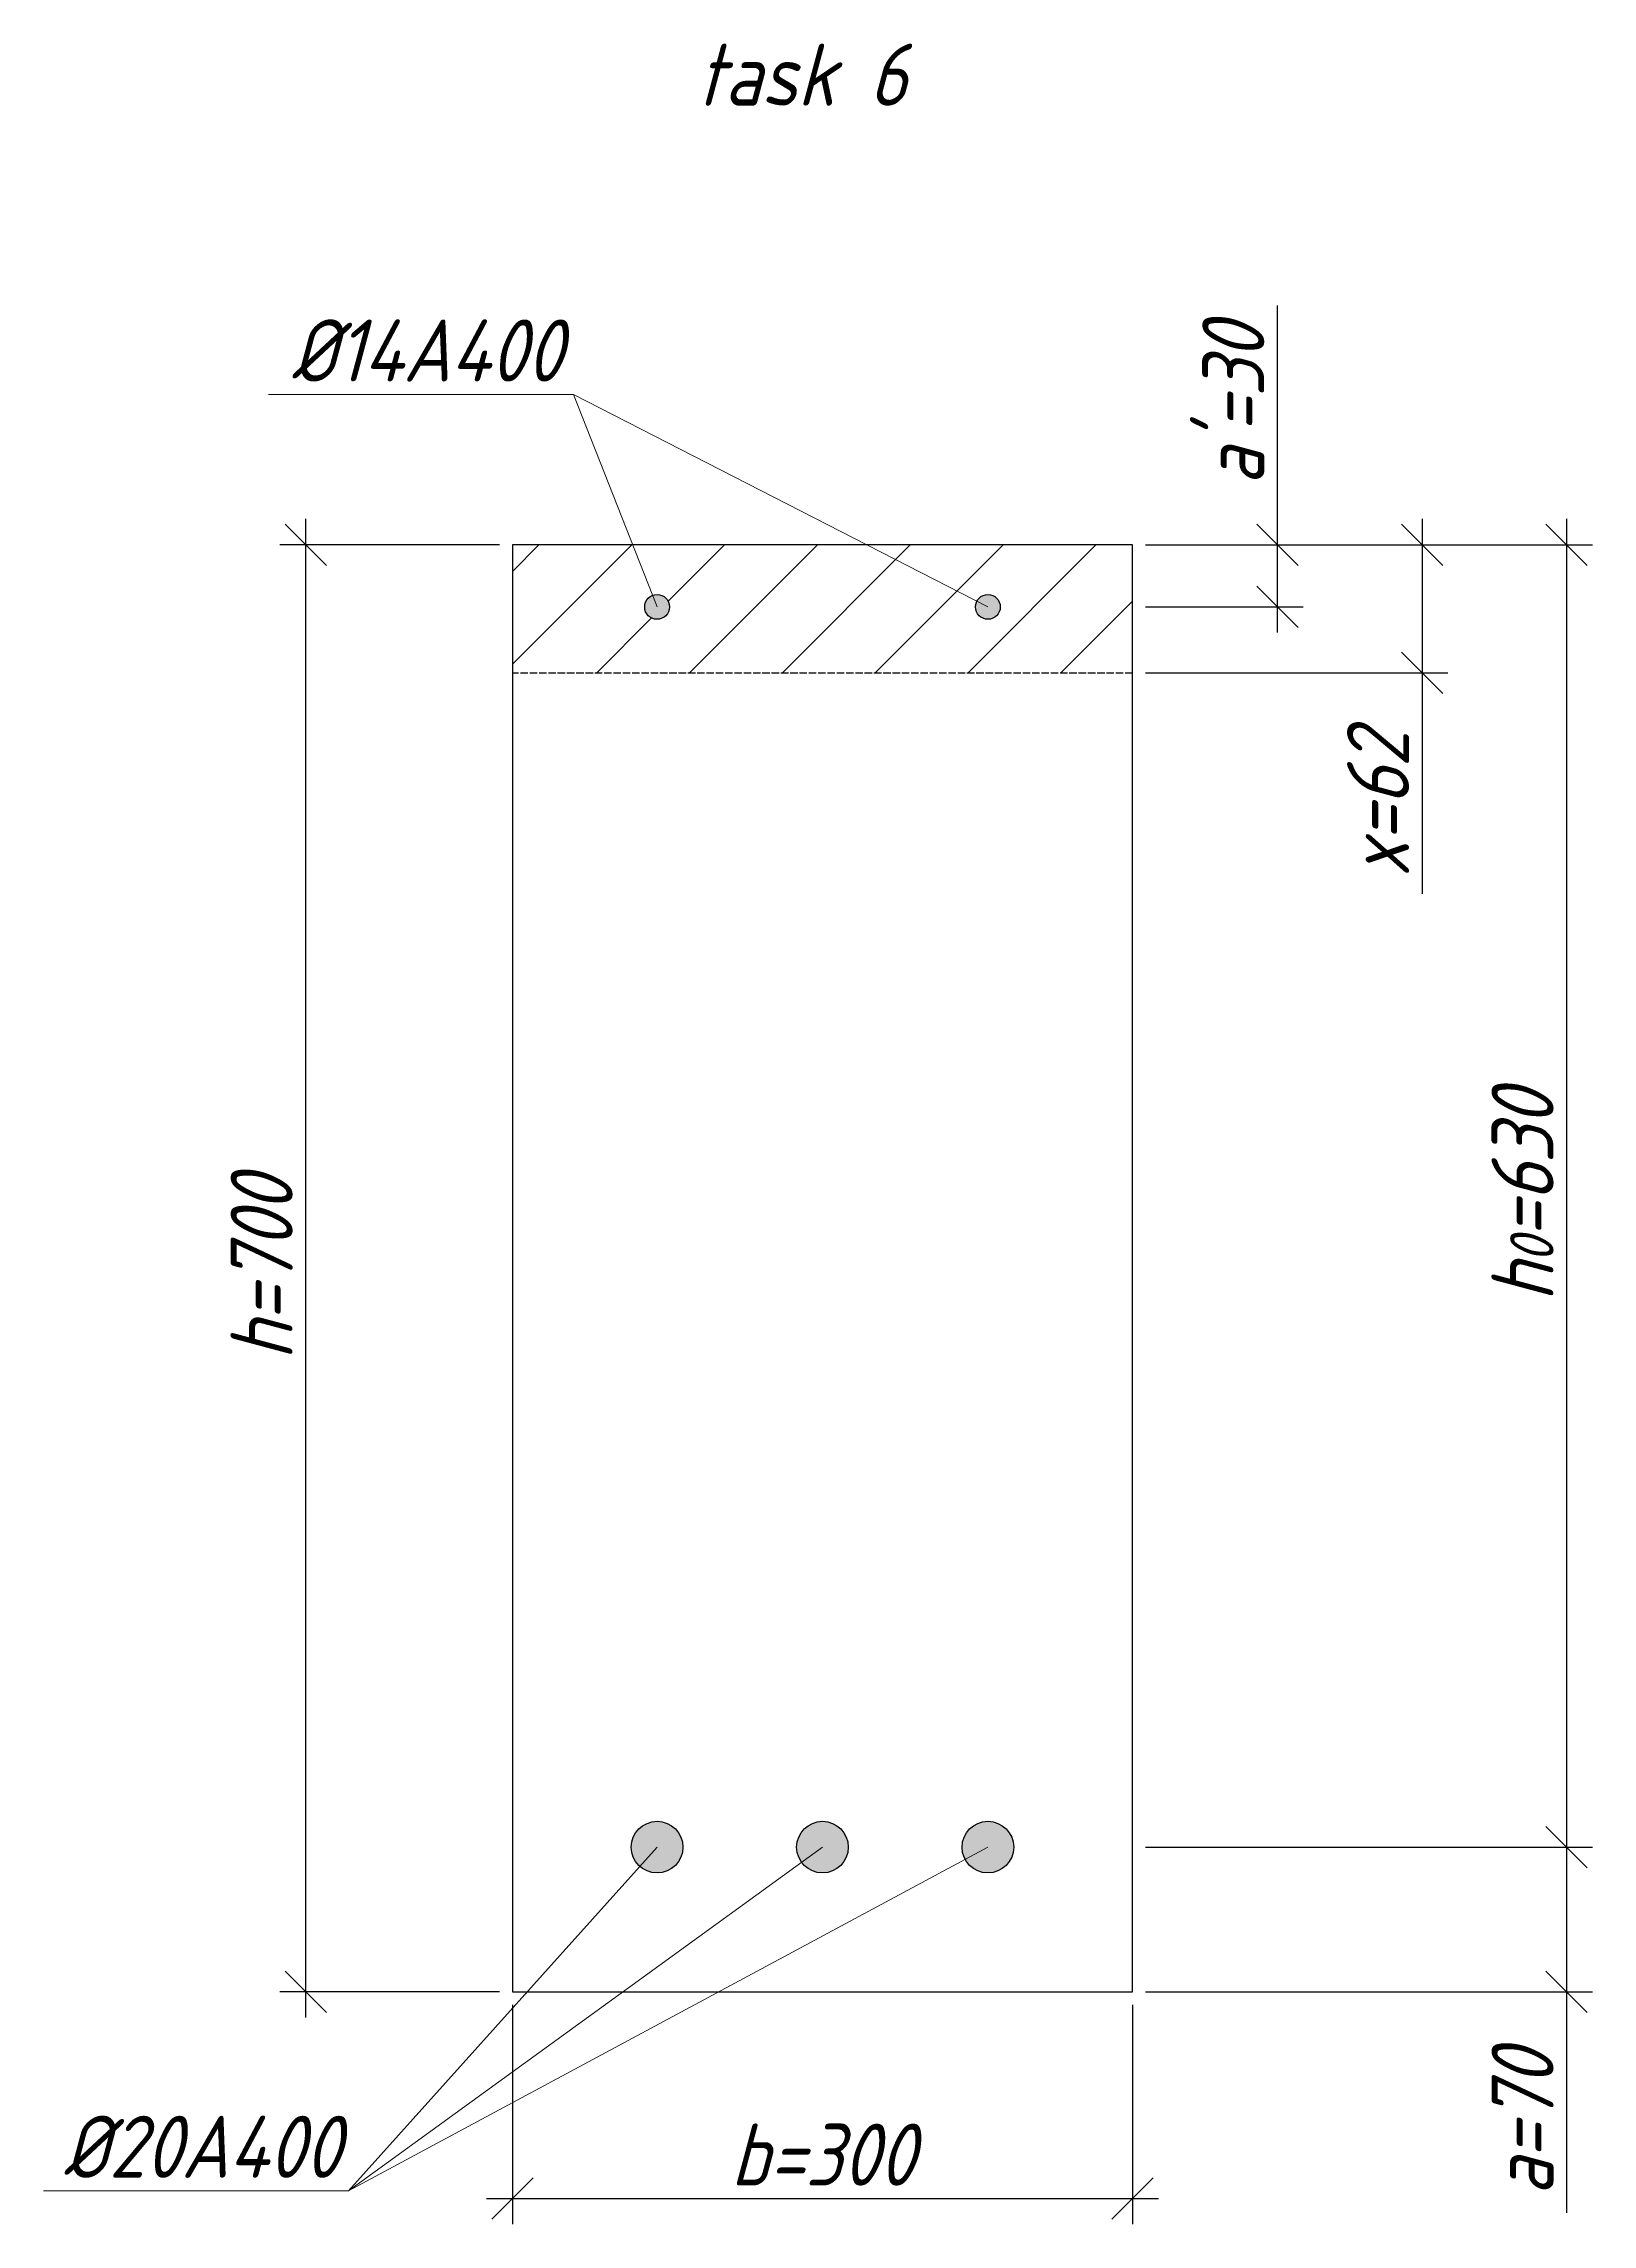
# Model space of a CAD drawing. Header units: millimetres. Extents: x -180 to 58926, y -10791 to 13515.
# Drawn here: x 3817 to 4566, y -3547 to -2492 of the extents above; entities that cross this region are included whole.
import ezdxf

# ---------------------------------------------------------------- set-up
doc = ezdxf.new("R2010")
doc.units = ezdxf.units.MM
doc.linetypes.add('ACAD_ISO02W100', pattern=[15, 12, -3])
for name, color, linetype, lineweight in [('basic', 95, 'Continuous', 30), ('hatch', 117, 'ACAD_ISO02W100', 25), ('hatching', 225, 'Continuous', 20), ('size', 45, 'Continuous', 20), ('text', 13, 'Continuous', 20), ('thin', 153, 'Continuous', 18)]:
    doc.layers.add(name, color=color, linetype=linetype, lineweight=lineweight)
doc.styles.add('Structures', font='isocpeur.ttf', dxfattribs={"width": 0.85, "oblique": 15})
doc.dimstyles.new('Structures', dxfattribs={"dimtxt": 3, "dimasz": 2, "dimexe": 1.25, "dimexo": 0.625, "dimtad": 1, "dimtxsty": 'Structures', "dimblk": 'OBLIQUE', "dimcen": 2.5, "dimdle": 1.25, "dimadec": 0, "dimazin": 0, "dimtfac": 1, "dimtmove": 0, "dimatfit": 3, "dimfxl": 1, "dimarcsym": 0})

msp = doc.modelspace()

# ---------------------------------------------------------------- texts
at = {"layer": 'text', "char_height": 30, "width": 137.52879, "attachment_point": 5, "style": 'Structures'}
for s, insert in [('task 6', (4183.871, -2507.058)), ('%%C14A400', (4002.33, -2640.532)), ('%%C20A400', (3893.541, -3509.529))]:
    msp.add_mtext(s, dxfattribs=dict(at, insert=insert))

# ---------------------------------------------------------------- blocks, each defined once
blk = doc.blocks.new('_Oblique')
at = {"color": 0, "linetype": 'ByBlock', "lineweight": -2}
blk.add_line((-0.5, -0.5), (0.5, 0.5), dxfattribs=at)
blk = doc.blocks.new('*D158')
at = {"layer": 'Defpoints', "color": 0, "transparency": 16777216}
for p in [(4043.8, -3434.5), (4343.8, -3434.5), (4343.8, -3534.5)]:
    blk.add_point(p, dxfattribs=at)
at = {"layer": 'size', "color": 0, "lineweight": -2, "transparency": 16777216}
for p, q in [((4043.8, -3440.8), (4043.8, -3547)), ((4343.8, -3440.8), (4343.8, -3547)), ((4031.3, -3534.5), (4356.3, -3534.5))]:
    blk.add_line(p, q, dxfattribs=at)
at = {"layer": 'size', "color": 0, "lineweight": -2, "transparency": 16777216, "xscale": 20, "yscale": 20, "zscale": 20, "rotation": 180}
blk.add_blockref('_Oblique', (4043.8, -3534.5), dxfattribs=at)
at = {"layer": 'size', "color": 0, "lineweight": -2, "transparency": 16777216, "xscale": 20, "yscale": 20, "zscale": 20}
blk.add_blockref('_Oblique', (4343.8, -3534.5), dxfattribs=at)
at = {"layer": 'size', "color": 0, "transparency": 16777216, "insert": (4193.8, -3513.3), "char_height": 30, "attachment_point": 5, "style": 'Structures'}
blk.add_mtext('b=300', dxfattribs=at)
blk = doc.blocks.new('*D159')
at = {"layer": 'Defpoints', "color": 0, "transparency": 16777216}
for p in [(3943.8, -2734.5), (4043.8, -2734.5), (4043.8, -3434.5)]:
    blk.add_point(p, dxfattribs=at)
at = {"layer": 'size', "color": 0, "lineweight": -2, "transparency": 16777216}
for p, q in [((3943.8, -3447), (3943.8, -2722)), ((4037.5, -2734.5), (3931.3, -2734.5)), ((4037.5, -3434.5), (3931.3, -3434.5))]:
    blk.add_line(p, q, dxfattribs=at)
at = {"layer": 'size', "color": 0, "lineweight": -2, "transparency": 16777216, "xscale": 20, "yscale": 20, "zscale": 20}
for p, rotation in [((3943.8, -2734.5), 90), ((3943.8, -3434.5), 270)]:
    blk.add_blockref('_Oblique', p, dxfattribs=dict(at, rotation=rotation))
at = {"layer": 'size', "color": 0, "transparency": 16777216, "insert": (3922.5, -3084.5), "char_height": 30, "attachment_point": 5, "rotation": 90, "style": 'Structures'}
blk.add_mtext('h=700', dxfattribs=at)
blk = doc.blocks.new('*D160')
at = {"layer": 'Defpoints', "color": 0, "transparency": 16777216}
for p in [(4343.8, -2734.5), (4343.8, -3364.5), (4553.7, -3364.5)]:
    blk.add_point(p, dxfattribs=at)
at = {"layer": 'size', "color": 0, "lineweight": -2, "transparency": 16777216}
for p, q in [((4553.7, -2722), (4553.7, -3377)), ((4350, -2734.5), (4566.2, -2734.5)), ((4350, -3364.5), (4566.2, -3364.5))]:
    blk.add_line(p, q, dxfattribs=at)
at = {"layer": 'size', "color": 0, "lineweight": -2, "transparency": 16777216, "xscale": 20, "yscale": 20, "zscale": 20}
for p, rotation in [((4553.7, -2734.5), 90), ((4553.7, -3364.5), 270)]:
    blk.add_blockref('_Oblique', p, dxfattribs=dict(at, rotation=rotation))
at = {"layer": 'size', "color": 0, "transparency": 16777216, "insert": (4532.4, -3049.5), "char_height": 30, "attachment_point": 5, "rotation": 90, "style": 'Structures'}
blk.add_mtext('h{\\H0.7x;\\S^ 0;}=630', dxfattribs=at)
blk = doc.blocks.new('*D161')
at = {"layer": 'Defpoints', "color": 0, "transparency": 16777216}
for p in [(4343.8, -3364.5), (4343.8, -3434.5), (4553.7, -3434.5)]:
    blk.add_point(p, dxfattribs=at)
at = {"layer": 'size', "color": 0, "lineweight": -2, "transparency": 16777216}
for p, q in [((4553.7, -3352), (4553.7, -3434.5)), ((4350, -3364.5), (4566.2, -3364.5)), ((4350, -3434.5), (4566.2, -3434.5)), ((4553.7, -3434.5), (4553.7, -3541.4))]:
    blk.add_line(p, q, dxfattribs=at)
at = {"layer": 'size', "color": 0, "lineweight": -2, "transparency": 16777216, "xscale": 20, "yscale": 20, "zscale": 20}
for p, rotation in [((4553.7, -3364.5), 90), ((4553.7, -3434.5), 270)]:
    blk.add_blockref('_Oblique', p, dxfattribs=dict(at, rotation=rotation))
at = {"layer": 'size', "color": 0, "transparency": 16777216, "insert": (4532.4, -3498), "char_height": 30, "attachment_point": 5, "rotation": 90, "style": 'Structures'}
blk.add_mtext('a=70', dxfattribs=at)
blk = doc.blocks.new('*D162')
at = {"layer": 'Defpoints', "color": 0, "transparency": 16777216}
for p in [(4343.8, -2734.5), (4413.8, -2734.5), (4343.8, -2764.5)]:
    blk.add_point(p, dxfattribs=at)
at = {"layer": 'size', "color": 0, "lineweight": -2, "transparency": 16777216}
for p, q in [((4413.8, -2734.5), (4413.8, -2618.8)), ((4350, -2734.5), (4426.3, -2734.5)), ((4413.8, -2777), (4413.8, -2734.5)), ((4350, -2764.5), (4426.3, -2764.5))]:
    blk.add_line(p, q, dxfattribs=at)
at = {"layer": 'size', "color": 0, "lineweight": -2, "transparency": 16777216, "xscale": 20, "yscale": 20, "zscale": 20}
for p, rotation in [((4413.8, -2734.5), 90), ((4413.8, -2764.5), 270)]:
    blk.add_blockref('_Oblique', p, dxfattribs=dict(at, rotation=rotation))
at = {"layer": 'size', "color": 0, "transparency": 16777216, "insert": (4392.5, -2666.7), "char_height": 30, "attachment_point": 5, "rotation": 90, "style": 'Structures'}
blk.add_mtext("a'=30", dxfattribs=at)
blk = doc.blocks.new('*D163')
at = {"layer": 'Defpoints', "color": 0, "transparency": 16777216}
for p in [(4343.8, -2734.5), (4343.8, -2796.5), (4483.8, -2796.5)]:
    blk.add_point(p, dxfattribs=at)
at = {"layer": 'size', "color": 0, "lineweight": -2, "transparency": 16777216}
for p, q in [((4483.8, -2722), (4483.8, -2796.5)), ((4350, -2734.5), (4496.3, -2734.5)), ((4350, -2796.5), (4496.3, -2796.5)), ((4483.8, -2796.5), (4483.8, -2903.4))]:
    blk.add_line(p, q, dxfattribs=at)
at = {"layer": 'size', "color": 0, "lineweight": -2, "transparency": 16777216, "xscale": 20, "yscale": 20, "zscale": 20}
for p, rotation in [((4483.8, -2734.5), 90), ((4483.8, -2796.5), 270)]:
    blk.add_blockref('_Oblique', p, dxfattribs=dict(at, rotation=rotation))
at = {"layer": 'size', "color": 0, "transparency": 16777216, "insert": (4462.5, -2860), "char_height": 30, "attachment_point": 5, "rotation": 90, "style": 'Structures'}
blk.add_mtext('x=62', dxfattribs=at)

# ---------------------------------------------------------------- dimensions: what is measured, and where the dimension line sits
at = {"layer": 'size'}
for base, p1, p2, text, picture, middle in [((4413.775, -2734.541), (4343.775, -2764.541), (4343.775, -2734.541), "a'=<>", '*D162', (4392.525, -2666.66)), ((3943.775, -2734.541), (4043.775, -3434.541), (4043.775, -2734.541), 'h=<>', '*D159', (3922.525, -3084.541)), ((4553.679, -3364.541), (4343.775, -2734.541), (4343.775, -3364.541), 'h{\\H0.7x;\\S^ 0;}=<>', '*D160', (4532.429, -3049.541)), ((4483.775, -2796.541), (4343.775, -2734.541), (4343.775, -2796.541), 'x=<>', '*D163', (4462.525, -2859.961)), ((4553.679, -3434.541), (4343.775, -3364.541), (4343.775, -3434.541), 'a=<>', '*D161', (4532.429, -3497.961))]:
    dim = msp.add_linear_dim(base=base, p1=p1, p2=p2, angle=90, text=text, dimstyle='Structures', dxfattribs=at)
    dim.commit()
    dim.dimension.update_dxf_attribs({"geometry": picture, "text_midpoint": middle})
dim = msp.add_linear_dim(base=(4343.775, -3534.541), p1=(4043.775, -3434.541), p2=(4343.775, -3434.541), text='b=<>', dimstyle='Structures', dxfattribs=at)
dim.commit()
dim.dimension.update_dxf_attribs({"geometry": '*D158', "text_midpoint": (4193.775, -3513.291)})

# ---------------------------------------------------------------- hatches: boundary and pattern name
at = {"layer": 'basic'}
h = msp.add_hatch(color=256, dxfattribs=at)
h.dxf.hatch_style = 1
h.paths.add_polyline_path([(4107.775, -2764.541, 1), (4119.775, -2764.541, 1)])
h.paths.add_polyline_path([(4267.775, -2764.541, 1), (4279.775, -2764.541, 1)])
h = msp.add_hatch(color=256, dxfattribs=at)
h.dxf.hatch_style = 1
h.paths.add_polyline_path([(4101.275, -3364.541, 1), (4126.275, -3364.541, 1)])
h.paths.add_polyline_path([(4206.275, -3364.541, 1), (4181.275, -3364.541, 1)])
h.paths.add_polyline_path([(4286.275, -3364.541, 1), (4261.275, -3364.541, 1)])
at = {"layer": 'hatching'}
h = msp.add_hatch(dxfattribs=at)
h.set_pattern_fill('ANSI31', color=256, scale=10)
h.set_pattern_definition([(45, (-64.222, -3667.412), (-22.45064, 22.45064), [])])
h.paths.add_polyline_path([(4043.775, -2796.541), (4343.775, -2796.541), (4343.775, -2734.541), (4043.775, -2734.541)])
h.paths.add_polyline_path([(4267.775, -2764.541, -1), (4279.775, -2764.541, -1)], flags=16)
h.paths.add_polyline_path([(4107.775, -2764.541, -1), (4119.775, -2764.541, -1)], flags=16)

# ---------------------------------------------------------------- linework, layer by layer
at = {"layer": 'basic'}
for p, q in [((4343.775, -2734.541), (4043.775, -2734.541)), ((4043.775, -2734.541), (4043.775, -3434.541)), ((4343.775, -3434.541), (4343.775, -2734.541)), ((4043.775, -3434.541), (4343.775, -3434.541))]:
    msp.add_line(p, q, dxfattribs=at)
for centre, radius in [((4113.775, -2764.541), 6), ((4273.775, -2764.541), 6), ((4113.775, -3364.541), 12.5), ((4193.775, -3364.541), 12.5), ((4273.775, -3364.541), 12.5)]:
    msp.add_circle(centre, radius, dxfattribs=at)
at = {"layer": 'hatch', "ltscale": 0.3}
msp.add_line((4343.775, -2796.541), (4043.775, -2796.541), dxfattribs=at)
at = {"layer": 'thin'}
for p, q in [((4073.262, -2661.795), (3925.826, -2661.795)), ((4073.262, -2661.795), (4113.775, -2764.541)), ((4073.262, -2661.795), (4273.775, -2764.541)), ((4113.775, -3364.541), (3964.473, -3530.791)), ((3964.473, -3530.791), (4193.775, -3364.541)), ((3964.473, -3530.791), (4273.775, -3364.541)), ((3964.473, -3530.791), (3817.037, -3530.791))]:
    msp.add_line(p, q, dxfattribs=at)

msp.set_redraw_order([(e.dxf.handle, doc.entitydb.next_handle()) for e in msp.query("TEXT MTEXT ATTDEF DIMENSION ARC_DIMENSION")])  # texts and dimensions are drawn at this point

doc.saveas('drawing.dxf')
